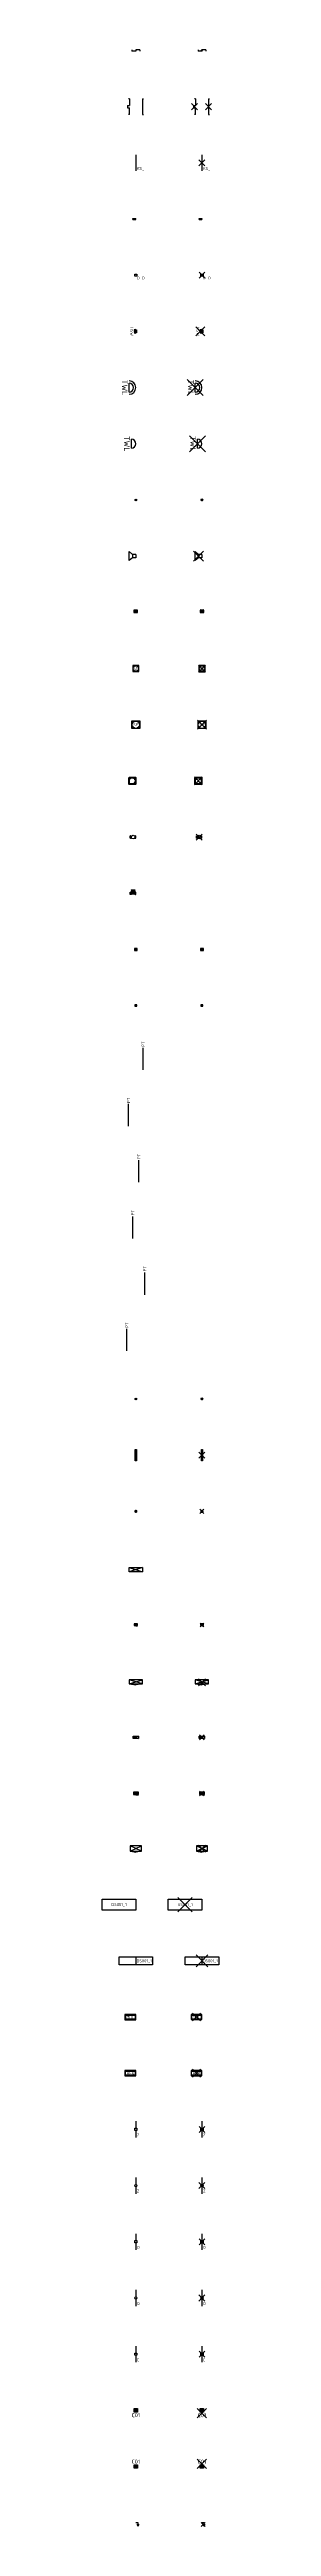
# Model space of a CAD drawing. Header units: metres. Extents: x -3 to 7, y 0 to 220.
import ezdxf
from ezdxf.enums import TextEntityAlignment as Align

# ---------------------------------------------------------------- set-up
doc = ezdxf.new("R2010")
doc.units = ezdxf.units.M
doc.styles.add('NLCS-ISO', font='NLCS-ISO.ttf')

# ---------------------------------------------------------------- blocks, each defined once
blk = doc.blocks.new('SIS-AARDE-SO')
for p, q in [((0.2, 0), (0, 0)), ((0.3, -0.2), (0.1, -0.2)), ((0.27, -0.24), (0.12, -0.24)), ((0.25, -0.28), (0.15, -0.28)), ((0.22, -0.31), (0.17, -0.31)), ((0.2, -0.2), (0.2, 0))]:
    blk.add_line(p, q)
blk = doc.blocks.new('SIS-CEMBRE_BOVEN-SO')
at = {"flags": 128}
blk.add_lwpolyline([(-0.15, 0.15), (0.15, 0.15), (0.15, -0.15), (-0.15, -0.15)], close=True, dxfattribs=at)
at = {"extrusion": (0, 0, -1)}
blk.add_solid([(0.15, 0.15), (-0.15, 0.15), (0.15, -0.15), (-0.15, -0.15)], dxfattribs=at)
at = {"insert": (0, 0.25), "char_height": 0.36, "attachment_point": 8, "line_spacing_factor": 0.85, "style": 'NLCS-ISO'}
blk.add_mtext('C01', dxfattribs=at)
blk = doc.blocks.new('SIS-CEMBRE_ONDER-SO')
at = {"flags": 128}
blk.add_lwpolyline([(-0.15, 0.15), (0.15, 0.15), (0.15, -0.15), (-0.15, -0.15)], close=True, dxfattribs=at)
at = {"extrusion": (0, 0, -1)}
blk.add_solid([(0.15, 0.15), (-0.15, 0.15), (0.15, -0.15), (-0.15, -0.15)], dxfattribs=at)
at = {"insert": (0, -0.25), "char_height": 0.36, "attachment_point": 2, "line_spacing_factor": 0.85, "style": 'NLCS-ISO'}
blk.add_mtext('C01', dxfattribs=at)
blk = doc.blocks.new('SIS-COMPONENT_CONDENSATOR_HSK')
for p, q in [((0, 0.72), (0, 0.1)), ((0, -0.1), (0, -0.72))]:
    blk.add_line(p, q)
at = {"flags": 128}
blk.add_lwpolyline([(-0.1, 0.1), (0.1, 0.1), (0.1, -0.1), (-0.1, -0.1)], close=True, dxfattribs=at)
at = {"style": 'NLCS-ISO'}
blk.add_text('C', height=0.26, dxfattribs=at).set_placement((0.09, -0.63))
blk = doc.blocks.new('SIS-COMPONENT_ONTVANGER')
for p, q in [((0, 0.71), (0, 0.1)), ((0, -0.1), (0, -0.72))]:
    blk.add_line(p, q)
blk.add_circle((0, 0), 0.1)
at = {"style": 'NLCS-ISO'}
blk.add_text('O', height=0.26, dxfattribs=at).set_placement((0.09, -0.63))
blk = doc.blocks.new('SIS-COMPONENT_ONTVANGER_HSK')
for p, q in [((0, 0.72), (0, 0.1)), ((0, -0.1), (0, -0.72))]:
    blk.add_line(p, q)
at = {"flags": 128}
blk.add_lwpolyline([(-0.1, 0.1), (0.1, 0.1), (0.1, -0.1), (-0.1, -0.1)], close=True, dxfattribs=at)
at = {"style": 'NLCS-ISO'}
blk.add_text('O', height=0.26, dxfattribs=at).set_placement((0.09, -0.63))
blk = doc.blocks.new('SIS-COMPONENT_ZENDER')
for p, q in [((0, 0.71), (0, 0.1)), ((0, -0.1), (0, -0.72))]:
    blk.add_line(p, q)
blk.add_circle((0, 0), 0.1)
at = {"style": 'NLCS-ISO'}
blk.add_text('Z', height=0.26, dxfattribs=at).set_placement((0.09, -0.63))
blk = doc.blocks.new('SIS-COMPONENT_ZENDER_HSK')
for p, q in [((0, 0.72), (0, 0.1)), ((0, -0.1), (0, -0.72))]:
    blk.add_line(p, q)
at = {"flags": 128}
blk.add_lwpolyline([(-0.1, 0.1), (0.1, 0.1), (0.1, -0.1), (-0.1, -0.1)], close=True, dxfattribs=at)
at = {"style": 'NLCS-ISO'}
blk.add_text('Z', height=0.26, dxfattribs=at).set_placement((0.09, -0.63))
blk = doc.blocks.new('SIS-DETECTIELUS_HFK')
for p, q in [((0, 0.235), (-0.97, 0.235)), ((-0.97, 0.235), (-0.97, -0.235)), ((-0.915, 0.18), (-0.055, 0.18)), ((-0.915, -0.18), (-0.915, 0.18)), ((-0.055, 0.18), (-0.055, -0.18)), ((0, -0.235), (0, 0.235)), ((-0.97, -0.235), (0, -0.235)), ((-0.055, -0.18), (-0.915, -0.18))]:
    blk.add_line(p, q)
at = {"style": 'NLCS-ISO'}
blk.add_text('HFK', height=0.26, dxfattribs=at).set_placement((-0.485, 0), align=Align.MIDDLE_CENTER)
blk = doc.blocks.new('SIS-DETECTIELUS_MDL')
for p, q in [((0, 0.235), (-0.97, 0.235)), ((-0.97, 0.235), (-0.97, -0.235)), ((-0.915, 0.18), (-0.055, 0.18)), ((-0.915, -0.18), (-0.915, 0.18)), ((-0.055, 0.18), (-0.055, -0.18)), ((0, -0.235), (0, 0.235)), ((-0.97, -0.235), (0, -0.235)), ((-0.055, -0.18), (-0.915, -0.18))]:
    blk.add_line(p, q)
at = {"style": 'NLCS-ISO'}
blk.add_text('MDL', height=0.26, dxfattribs=at).set_placement((-0.485, 0), align=Align.MIDDLE_CENTER)
blk = doc.blocks.new('SIS-DETECTIELUS_VECOM')
for p, q in [((-1.5, 0.35), (1.5, 0.35)), ((-1.5, -0.35), (-1.5, 0.35)), ((0, 0.35), (0, -0.35)), ((1.5, 0.35), (1.5, -0.35)), ((1.5, -0.35), (-1.5, -0.35))]:
    blk.add_line(p, q)
at = {"style": 'NLCS-ISO'}
blk.add_text('DS001_1', height=0.26, dxfattribs=at).set_placement((0.75, 0), align=Align.MIDDLE_CENTER)
blk = doc.blocks.new('SIS-DETECTIELUS_VECOM_GESLEPEN')
for p, q in [((-3, 0.5), (0, 0.5)), ((-3, -0.5), (-3, 0.5)), ((0, 0.5), (0, -0.5)), ((0, -0.5), (-3, -0.5))]:
    blk.add_line(p, q)
at = {"insert": (-1.5, 0), "char_height": 0.26, "attachment_point": 5, "line_spacing_factor": 0.85, "style": 'NLCS-ISO'}
blk.add_mtext('DS001_1', dxfattribs=at)
blk = doc.blocks.new('SIS-INSTALLATIEKAST')
for p, q in [((0.5, 0.23), (-0.5, 0.23)), ((-0.5, 0.23), (-0.5, -0.23)), ((0.5, -0.23), (-0.5, 0.23)), ((-0.5, -0.23), (0.5, 0.23)), ((0.5, -0.23), (0.5, 0.23)), ((-0.5, -0.23), (0.5, -0.23)), ((-0.46, -0.23), (-0.01, -0.32)), ((0.46, -0.23), (0.02, -0.32))]:
    blk.add_line(p, q)
blk = doc.blocks.new('SIS-INSTALLATIEKAST_KABEL')
for p, q in [((-0.22, -0.2), (0.23, 0)), ((0.23, 0), (-0.22, 0)), ((0.23, -0.2), (0.23, 0)), ((-0.22, 0), (-0.22, -0.2)), ((0.23, -0.2), (-0.22, 0)), ((-0.22, -0.2), (0.23, -0.2)), ((-0.2, -0.2), (0.2, -0.25))]:
    blk.add_line(p, q)
blk = doc.blocks.new('SIS-INSTALLATIEKAST_KABEL_VOETSTUK')
for p, q in [((-0.24, 0), (0.24, -0.21)), ((0.24, 0), (-0.24, -0.21)), ((-0.24, -0.21), (-0.24, 0)), ((-0.24, 0), (0.24, 0)), ((0.24, -0.21), (-0.24, -0.21)), ((0.24, 0), (0.24, -0.21))]:
    blk.add_line(p, q)
blk = doc.blocks.new('SIS-INSTALLATIEKAST_WISSEL')
for p, q in [((0.6, 0), (-0.6, 0)), ((-0.6, 0), (-0.6, -0.34)), ((0.6, -0.34), (-0.6, 0)), ((-0.6, -0.34), (0.6, 0)), ((0.6, -0.34), (0.6, 0)), ((-0.6, -0.34), (0.6, -0.34)), ((-0.56, -0.34), (-0.01, -0.45)), ((0.56, -0.34), (0.02, -0.45)), ((0.56, -0.34), (0.34, -0.39))]:
    blk.add_line(p, q)
blk = doc.blocks.new('SIS-INSTALLATIEKAST_WISSELVERWARMING')
for p, q in [((-0.14, 0), (-0.14, -0.17)), ((0.14, -0.17), (-0.14, 0)), ((0.14, 0), (-0.14, 0)), ((-0.14, -0.17), (0.14, 0)), ((0.14, -0.17), (0.14, 0)), ((-0.14, -0.17), (0.14, -0.17)), ((-0.11, -0.17), (0.11, -0.22))]:
    blk.add_line(p, q)
blk = doc.blocks.new('SIS-INSTALLATIEKAST_WISSEL_VOETSTUK')
for p, q in [((-0.6, 0), (0.6, -0.39)), ((0.6, 0), (-0.6, -0.39))]:
    blk.add_line(p, q)
at = {"flags": 128}
blk.add_lwpolyline([(-0.6, 0), (0.6, 0), (0.6, -0.39), (-0.6, -0.39)], close=True, dxfattribs=at)
blk = doc.blocks.new('SIS-MARKERING_STIP')
h = blk.add_hatch(color=256)
edge = h.paths.add_edge_path(flags=0)
edge.add_arc((0, 0), 0.15, 0, 360)
blk = doc.blocks.new('SIS-MARKERING_STOPSTREEP')
h = blk.add_hatch(color=256)
h.dxf.hatch_style = 1
h.paths.add_polyline_path([(-0.05, -0.5), (-0.05, 0.5), (0.05, 0.5), (0.05, -0.5)])
at = {"flags": 128}
blk.add_lwpolyline([(-0.05, -0.5), (-0.05, 0.5), (0.05, 0.5), (0.05, -0.5)], close=True, dxfattribs=at)
blk = doc.blocks.new('SIS-MAST')
for radius in [0.075, 0.05]:
    blk.add_circle((0, 0), radius)
blk = doc.blocks.new('SIS-PUNTTONG_R100_LINKS')
blk.add_line((-0.8, -0.72), (-0.8, 1.25))
at = {"style": 'NLCS-ISO'}
blk.add_text('PT', height=0.26, rotation=90, dxfattribs=at).set_placement((-0.8, 1.35), align=Align.MIDDLE_LEFT)
blk = doc.blocks.new('SIS-PUNTTONG_R100_RECHTS')
blk.add_line((0.8, -0.72), (0.8, 1.25))
at = {"style": 'NLCS-ISO'}
blk.add_text('PT', height=0.26, rotation=90, dxfattribs=at).set_placement((0.8, 1.35), align=Align.MIDDLE_LEFT)
blk = doc.blocks.new('SIS-PUNTTONG_R25_LINKS')
blk.add_line((-0.27, -0.72), (-0.27, 1.25))
at = {"style": 'NLCS-ISO'}
blk.add_text('PT', height=0.26, rotation=90, dxfattribs=at).set_placement((-0.27, 1.35), align=Align.MIDDLE_LEFT)
blk = doc.blocks.new('SIS-PUNTTONG_R25_RECHTS')
blk.add_line((0.27, -0.72), (0.27, 1.25))
at = {"style": 'NLCS-ISO'}
blk.add_text('PT', height=0.26, rotation=90, dxfattribs=at).set_placement((0.27, 1.35), align=Align.MIDDLE_LEFT)
blk = doc.blocks.new('SIS-PUNTTONG_R50_LINKS')
blk.add_line((-0.65, -0.72), (-0.65, 1.25))
at = {"style": 'NLCS-ISO'}
blk.add_text('PT', height=0.26, rotation=90, dxfattribs=at).set_placement((-0.65, 1.35), align=Align.MIDDLE_LEFT)
blk = doc.blocks.new('SIS-PUNTTONG_R50_RECHTS')
blk.add_line((0.65, -0.72), (0.65, 1.25))
at = {"style": 'NLCS-ISO'}
blk.add_text('PT', height=0.26, rotation=90, dxfattribs=at).set_placement((0.65, 1.35), align=Align.MIDDLE_LEFT)
blk = doc.blocks.new('SIS-PUT_ONTSTOPPING_110MM')
for points in [[(-0.05, 0.03, 0.148069), (-0.06, 0, 0.148069), (-0.05, -0.03), (0, 0)], [(0, 0), (0.05, -0.03, 0.148069), (0.06, 0, 0.148069), (0.05, 0.03)]]:
    blk.add_hatch(color=256).paths.add_polyline_path(points)
for p, q in [((0.05, 0.03), (-0.05, -0.03)), ((-0.05, 0.03), (0.05, -0.03))]:
    blk.add_line(p, q)
at = {"flags": 128}
blk.add_lwpolyline([(-0.09, -0.06), (0.09, -0.06), (0.09, 0.06), (-0.09, 0.06)], close=True, dxfattribs=at)
blk.add_circle((0, 0), 0.0577)
blk = doc.blocks.new('SIS-PUT_ONTSTOPPING_160MM')
for points in [[(-0.07, 0.05, 0.148069), (-0.08, 0, 0.148069), (-0.07, -0.05), (0, 0)], [(0, 0), (0.07, -0.05, 0.148069), (0.08, 0, 0.148069), (0.07, 0.05)]]:
    blk.add_hatch(color=256).paths.add_polyline_path(points)
for p, q in [((0.07, 0.05), (-0.07, -0.05)), ((-0.07, 0.05), (0.07, -0.05))]:
    blk.add_line(p, q)
at = {"flags": 128}
blk.add_lwpolyline([(-0.13, -0.08), (0.13, -0.08), (0.13, 0.08), (-0.13, 0.08)], close=True, dxfattribs=at)
blk.add_circle((0, 0), 0.084)
blk = doc.blocks.new('SIS-PUT_PK315-D')
for p, q in [((-0.5, -0.11), (-0.5, 0.11)), ((-0.48, 0.11), (-0.5, 0.11)), ((-0.48, -0.11), (-0.48, 0.11)), ((-0.48, 0.11), (-0.46, 0.09)), ((-0.46, -0.09), (-0.46, 0.09)), ((-0.46, 0.09), (-0.41, 0.09)), ((-0.41, 0.3), (-0.08, 0.3)), ((-0.41, 0.3), (-0.41, 0.28)), ((-0.41, 0.28), (-0.08, 0.28)), ((-0.41, 0.09), (-0.41, -0.09)), ((-0.41, 0.09), (-0.4, 0.08)), ((-0.37, 0.08), (-0.4, 0.08)), ((-0.4, 0.08), (-0.4, -0.08)), ((-0.39, 0.28), (-0.39, 0.17)), ((-0.39, 0.17), (-0.11, 0.17)), ((-0.37, 0.08), (-0.37, 0.17)), ((-0.37, 0.08), (-0.36, 0.05)), ((-0.36, 0.1), (-0.14, 0.1)), ((-0.36, 0.1), (-0.14, 0.1)), ((-0.36, 0.05), (-0.13, 0.05)), ((-0.12, 0.08), (-0.13, 0.05)), ((-0.12, 0.08), (-0.12, 0.17)), ((-0.09, 0.08), (-0.12, 0.08)), ((-0.11, 0.28), (-0.11, 0.17)), ((-0.08, 0.09), (-0.09, 0.08)), ((-0.09, 0.08), (-0.09, -0.08)), ((-0.08, 0.3), (-0.08, 0.28)), ((-0.08, 0.09), (-0.08, -0.09)), ((-0.08, 0.09), (-0.04, 0.09)), ((-0.02, 0.11), (-0.04, 0.09)), ((-0.04, -0.09), (-0.04, 0.09)), ((-0.02, -0.11), (-0.02, 0.11)), ((0, 0.11), (-0.02, 0.11)), ((0, -0.11), (0, 0.11)), ((-0.48, -0.11), (-0.5, -0.11)), ((-0.48, -0.11), (-0.46, -0.09)), ((-0.46, -0.09), (-0.41, -0.09)), ((-0.41, -0.09), (-0.4, -0.08)), ((-0.09, -0.08), (-0.4, -0.08)), ((-0.08, -0.09), (-0.09, -0.08)), ((-0.08, -0.08), (-0.08, -0.09)), ((-0.08, -0.09), (-0.04, -0.09)), ((-0.02, -0.11), (-0.04, -0.09)), ((-0.02, -0.11), (0, -0.11))]:
    blk.add_line(p, q)
at = {"flags": 128}
for points in [[(-0.36, 0.1), (-0.36, 0.09), (-0.36, 0.07), (-0.36, 0.05)], [(-0.14, 0.1), (-0.13, 0.09), (-0.13, 0.07), (-0.13, 0.05)]]:
    blk.add_lwpolyline(points, dxfattribs=at)
at = {"extrusion": (0, 0, -1)}
blk.add_arc((0.25, 0.01), 0.146, 41.1121, 138.8879, dxfattribs=at)
blk = doc.blocks.new('SIS-PUT_PK315')
for p, q in [((-0.5, -0.11), (-0.5, 0.11)), ((-0.48, 0.11), (-0.5, 0.11)), ((-0.48, -0.11), (-0.48, 0.11)), ((-0.48, 0.11), (-0.46, 0.09)), ((-0.46, -0.09), (-0.46, 0.09)), ((-0.46, 0.09), (-0.41, 0.09)), ((-0.41, 0.09), (-0.41, -0.08)), ((-0.41, 0.09), (-0.4, 0.08)), ((-0.39, 0.08), (-0.4, 0.08)), ((-0.4, 0.08), (-0.4, 0.06)), ((-0.09, 0.08), (-0.1, 0.08)), ((-0.08, 0.09), (-0.09, 0.08)), ((-0.09, 0.08), (-0.09, 0.06)), ((-0.08, 0.09), (-0.08, -0.09)), ((-0.08, 0.09), (-0.04, 0.09)), ((-0.02, 0.11), (-0.04, 0.09)), ((-0.04, -0.09), (-0.04, 0.09)), ((-0.02, -0.11), (-0.02, 0.11)), ((0, 0.11), (-0.02, 0.11)), ((0, -0.11), (0, 0.11)), ((-0.48, -0.11), (-0.5, -0.11)), ((-0.48, -0.11), (-0.46, -0.09)), ((-0.46, -0.09), (-0.41, -0.09)), ((-0.41, -0.08), (-0.41, -0.09)), ((-0.41, -0.09), (-0.4, -0.08)), ((-0.4, -0.06), (-0.4, -0.08)), ((-0.39, -0.08), (-0.4, -0.08)), ((-0.09, -0.08), (-0.1, -0.08)), ((-0.09, -0.06), (-0.09, -0.08)), ((-0.08, -0.09), (-0.09, -0.08)), ((-0.08, -0.08), (-0.08, -0.09)), ((-0.08, -0.09), (-0.04, -0.09)), ((-0.02, -0.11), (-0.04, -0.09)), ((-0.02, -0.11), (0, -0.11))]:
    blk.add_line(p, q)
blk.add_circle((-0.25, 0), 0.165)
blk = doc.blocks.new('SIS-PUT_PK315_AFDICHTING')
for p, q in [((-0.64, 0.28), (-0.61, 0.32)), ((-0.64, -0.29), (-0.64, 0.28)), ((-0.61, 0.32), (-0.04, 0.32)), ((-0.58, 0.26), (-0.59, 0.27)), ((-0.05, 0.26), (-0.05, 0.27)), ((-0.04, 0.32), (0, 0.29)), ((0, 0.29), (0, -0.28)), ((-0.6, -0.32), (-0.64, -0.29)), ((-0.03, -0.32), (-0.6, -0.32)), ((-0.58, -0.27), (-0.59, -0.27)), ((-0.05, -0.27), (-0.05, -0.27)), ((0, -0.28), (-0.03, -0.32))]:
    blk.add_line(p, q)
at = {"flags": 128}
for points in [[(-0.05, 0.27), (-0.05, -0.27), (-0.59, -0.27), (-0.59, 0.27)], [(-0.56, 0.26), (-0.56, 0.24), (-0.58, 0.24), (-0.58, 0.26)], [(-0.05, 0.26), (-0.05, -0.27), (-0.58, -0.27), (-0.58, 0.26)], [(-0.56, 0.23), (-0.56, 0.2), (-0.58, 0.2), (-0.58, 0.23)], [(-0.56, 0.2), (-0.56, 0.17), (-0.58, 0.17), (-0.58, 0.2)], [(-0.56, 0.16), (-0.56, 0.14), (-0.58, 0.14), (-0.58, 0.16)], [(-0.56, 0.13), (-0.56, 0.1), (-0.58, 0.1), (-0.58, 0.13)], [(-0.52, 0.26), (-0.52, 0.24), (-0.55, 0.24), (-0.55, 0.26)], [(-0.52, 0.23), (-0.52, 0.2), (-0.55, 0.2), (-0.55, 0.23)], [(-0.52, 0.2), (-0.52, 0.17), (-0.55, 0.17), (-0.55, 0.2)], [(-0.52, 0.16), (-0.52, 0.14), (-0.55, 0.14), (-0.55, 0.16)], [(-0.49, 0.26), (-0.49, 0.24), (-0.52, 0.24), (-0.52, 0.26)], [(-0.49, 0.23), (-0.49, 0.2), (-0.52, 0.2), (-0.52, 0.23)], [(-0.46, 0.26), (-0.46, 0.24), (-0.48, 0.24), (-0.48, 0.26)], [(-0.46, 0.23), (-0.46, 0.2), (-0.48, 0.2), (-0.48, 0.23)], [(-0.16, 0.26), (-0.16, 0.24), (-0.18, 0.24), (-0.18, 0.26)], [(-0.12, 0.26), (-0.12, 0.24), (-0.15, 0.24), (-0.15, 0.26)], [(-0.12, 0.23), (-0.12, 0.2), (-0.15, 0.2), (-0.15, 0.23)], [(-0.09, 0.26), (-0.09, 0.24), (-0.11, 0.24), (-0.11, 0.26)], [(-0.09, 0.23), (-0.09, 0.2), (-0.11, 0.2), (-0.11, 0.23)], [(-0.09, 0.2), (-0.09, 0.17), (-0.11, 0.17), (-0.11, 0.2)], [(-0.06, 0.26), (-0.06, 0.24), (-0.08, 0.24), (-0.08, 0.26)], [(-0.06, 0.23), (-0.06, 0.2), (-0.08, 0.2), (-0.08, 0.23)], [(-0.06, 0.2), (-0.06, 0.17), (-0.08, 0.17), (-0.08, 0.2)], [(-0.06, 0.16), (-0.06, 0.14), (-0.08, 0.14), (-0.08, 0.16)], [(-0.06, 0.13), (-0.06, 0.1), (-0.08, 0.1), (-0.08, 0.13)], [(-0.16, -0.24), (-0.16, -0.26), (-0.18, -0.26), (-0.18, -0.24)], [(-0.12, -0.21), (-0.12, -0.23), (-0.15, -0.23), (-0.15, -0.21)], [(-0.12, -0.24), (-0.12, -0.26), (-0.15, -0.26), (-0.15, -0.24)], [(-0.09, -0.17), (-0.09, -0.2), (-0.11, -0.2), (-0.11, -0.17)], [(-0.09, -0.21), (-0.09, -0.23), (-0.11, -0.23), (-0.11, -0.21)], [(-0.09, -0.24), (-0.09, -0.26), (-0.11, -0.26), (-0.11, -0.24)], [(-0.06, -0.1), (-0.06, -0.13), (-0.08, -0.13), (-0.08, -0.1)], [(-0.06, -0.14), (-0.06, -0.16), (-0.08, -0.16), (-0.08, -0.14)], [(-0.06, -0.17), (-0.06, -0.2), (-0.08, -0.2), (-0.08, -0.17)], [(-0.06, -0.21), (-0.06, -0.23), (-0.08, -0.23), (-0.08, -0.21)], [(-0.06, -0.24), (-0.06, -0.26), (-0.08, -0.26), (-0.08, -0.24)]]:
    blk.add_lwpolyline(points, close=True, dxfattribs=at)
for points in [[(-0.43, 0.24), (-0.45, 0.24), (-0.45, 0.26), (-0.42, 0.26), (-0.42, 0.26)], [(-0.18, 0.21), (-0.18, 0.23), (-0.16, 0.23), (-0.16, 0.2), (-0.18, 0.2)], [(-0.16, 0.2), (-0.16, 0.2), (-0.16, 0.19)], [(-0.15, 0.18), (-0.15, 0.2), (-0.12, 0.2), (-0.12, 0.17), (-0.14, 0.17)], [(-0.13, 0.16), (-0.12, 0.16), (-0.12, 0.16)], [(-0.11, 0.14), (-0.11, 0.16), (-0.09, 0.16), (-0.09, 0.14), (-0.11, 0.14)], [(-0.1, 0.13), (-0.09, 0.13), (-0.09, 0.1), (-0.09, 0.1)], [(-0.08, 0.08), (-0.08, 0.1), (-0.06, 0.1), (-0.06, 0.07), (-0.08, 0.07)], [(-0.08, 0.06), (-0.06, 0.06), (-0.06, 0.04), (-0.07, 0.04)], [(-0.07, 0.03), (-0.06, 0.03), (-0.06, 0), (-0.07, 0)], [(-0.17, -0.21), (-0.16, -0.21), (-0.16, -0.23), (-0.18, -0.23), (-0.18, -0.21)], [(-0.13, -0.17), (-0.12, -0.17), (-0.12, -0.2), (-0.15, -0.2), (-0.15, -0.19)], [(-0.12, -0.16), (-0.12, -0.16), (-0.13, -0.16)], [(-0.11, -0.14), (-0.09, -0.14), (-0.09, -0.16), (-0.11, -0.16), (-0.11, -0.15)], [(-0.09, -0.1), (-0.09, -0.13), (-0.1, -0.13)], [(-0.08, -0.07), (-0.06, -0.07), (-0.06, -0.1), (-0.08, -0.1), (-0.08, -0.08)], [(-0.07, 0), (-0.06, 0), (-0.06, -0.03), (-0.07, -0.03)], [(-0.07, -0.04), (-0.06, -0.04), (-0.06, -0.06), (-0.07, -0.06)]]:
    blk.add_lwpolyline(points, dxfattribs=at)
blk = doc.blocks.new('SIS-PUT_SCHOUW_EK288_700X700')
at = {"flags": 128}
blk.add_lwpolyline([(-0.35, 0.35), (0.35, 0.35), (0.35, -0.35), (-0.35, -0.35)], close=True, dxfattribs=at)
blk.add_circle((0, 0), 0.325)
at = {"style": 'NLCS-ISO'}
blk.add_text('SP', height=0.26, dxfattribs=at).set_placement((0, 0), align=Align.MIDDLE_CENTER)
blk = doc.blocks.new('SIS-PUT_SCHOUW_EK358_550X550')
at = {"flags": 128}
blk.add_lwpolyline([(-0.275, -0.275), (0.275, -0.275), (0.275, 0.275), (-0.275, 0.275)], close=True, dxfattribs=at)
blk.add_circle((0, 0), 0.25)
at = {"style": 'NLCS-ISO'}
blk.add_text('SP', height=0.26, dxfattribs=at).set_placement((0, 0), align=Align.MIDDLE_CENTER)
blk = doc.blocks.new('SIS-RAILAANSLUITBAK')
for p, q in [((-0.17, 0.19), (0.16, 0)), ((0.16, 0.19), (-0.17, 0))]:
    blk.add_line(p, q)
at = {"flags": 128}
blk.add_lwpolyline([(-0.17, 0), (0.16, 0), (0.16, 0.19), (-0.17, 0.19)], close=True, dxfattribs=at)
blk = doc.blocks.new('SIS-SEIN_TWI_AKOESTISCHSIGNAALGEVER-SO')
for p, q in [((-0.6, -0.4), (-0.6, 0.4)), ((-0.3, 0.15), (-0.6, 0.4)), ((0, 0.15), (-0.3, 0.15)), ((-0.3, 0.15), (-0.3, -0.15)), ((0, 0.15), (0, -0.15)), ((-0.3, -0.15), (-0.6, -0.4)), ((0, -0.15), (-0.3, -0.15))]:
    blk.add_line(p, q)
blk = doc.blocks.new('SIS-SEIN_TWI_MAST')
for radius in [0.075, 0.05]:
    blk.add_circle((0, 0), radius)
blk = doc.blocks.new('SIS-SEIN_TWI_VOETGANGER-SO')
blk.add_line((-0.4, -0.4), (-0.4, 0.4))
blk.add_arc((-0.4, 0), 0.4, 270, 90)
at = {"style": 'NLCS-ISO'}
blk.add_text('TWL', height=0.5, rotation=270, dxfattribs=at).set_placement((-0.55, 0), align=Align.TOP_CENTER)
blk = doc.blocks.new('SIS-SEIN_TWI_WEGVERKEER-SO')
blk.add_line((-0.6, -0.4), (-0.6, 0.4))
for radius in [0.6, 0.4]:
    blk.add_arc((-0.6, 0), radius, 270, 90)
at = {"style": 'NLCS-ISO'}
blk.add_text('TWL', height=0.5, rotation=270, dxfattribs=at).set_placement((-0.75, 0), align=Align.TOP_CENTER)
blk = doc.blocks.new('SIS-SEIN_WISSELSTANDSAANWIJZER')
for p, q in [((-0.1, -0.2), (-0.1, 0.2)), ((-0.1, 0.2), (0.1, 0.1)), ((0.1, -0.1), (0.1, 0.1)), ((0.1, -0.1), (-0.1, -0.2))]:
    blk.add_line(p, q)
blk.add_circle((0, 0), 0.05)
at = {"style": 'NLCS-ISO'}
blk.add_text('HSW', height=0.26, rotation=270, dxfattribs=at).set_placement((-0.225, 0), align=Align.TOP_CENTER)
blk = doc.blocks.new('SIS-SPOORSTROOMLOOPKAST')
at = {"flags": 128}
blk.add_lwpolyline([(-0.1, 0.1), (0.1, 0.1), (0.1, -0.1), (-0.1, -0.1)], close=True, dxfattribs=at)
at = {"style": 'NLCS-ISO'}
blk.add_text('O-O', height=0.26, dxfattribs=at).set_placement((0.09, -0.38))
blk = doc.blocks.new('SIS-VERBINDER_EINDVERBINDER')
h = blk.add_hatch(color=256)
edge = h.paths.add_edge_path(flags=0)
edge.add_arc((0.01, 0.04), 0.003, 0, 360)
h = blk.add_hatch(color=256)
edge = h.paths.add_edge_path(flags=0)
edge.add_arc((0.01, -0.04), 0.003, 0, 360)
for p, q in [((-0.26, -0.04), (-0.26, 0.04)), ((-0.26, 0.04), (-0.01, 0.04)), ((0.01, -0.04), (-0.01, 0.04)), ((-0.01, -0.04), (0.01, 0.04)), ((-0.26, -0.04), (-0.01, -0.04))]:
    blk.add_line(p, q)
blk = doc.blocks.new('SIS-VERBINDER_KORTSLUITER')
blk.add_line((0, 0.72), (0, -0.72))
at = {"style": 'NLCS-ISO'}
blk.add_text('KS_', height=0.26, dxfattribs=at).set_placement((0.09, -0.63))
blk = doc.blocks.new('SIS-VERBINDER_KORTSLUITER_HW61')
for p, q in [((-0.75, 0.1), (-0.75, -0.1)), ((-0.75, 0.1), (-0.57, 0.1)), ((-0.57, 0.7), (-0.67, 0.7)), ((-0.57, 0.7), (-0.57, 0.1)), ((0.58, 0.7), (0.58, -0.7)), ((0.58, 0.7), (0.67, 0.7)), ((-0.75, -0.1), (-0.57, -0.1)), ((-0.57, -0.7), (-0.67, -0.7)), ((-0.57, -0.7), (-0.57, -0.1)), ((0.58, -0.7), (0.67, -0.7))]:
    blk.add_line(p, q)
blk = doc.blocks.new('SIS-VERBINDER_S VERBINDER')
h = blk.add_hatch(color=256)
edge = h.paths.add_edge_path(flags=0)
edge.add_arc((-0.34, 0.07), 0.01, 0, 360)
h = blk.add_hatch(color=256)
edge = h.paths.add_edge_path(flags=0)
edge.add_arc((-0.34, -0.07), 0.01, 0, 360)
for p, q in [((-0.35, 0.07), (-0.35, -0.05)), ((0, 0.05), (0, -0.05)), ((0.35, 0.05), (0, 0.05)), ((0.35, 0.05), (0.35, -0.07)), ((0, -0.05), (-0.35, -0.05))]:
    blk.add_line(p, q)
blk = doc.blocks.new('V-SIS-AARDE-SO')
for p, q in [((-0.08, -0.33), (0.28, 0.02)), ((0.28, -0.33), (-0.08, 0.02)), ((0.2, 0), (0, 0)), ((0.3, -0.2), (0.1, -0.2)), ((0.27, -0.24), (0.12, -0.24)), ((0.25, -0.28), (0.15, -0.28)), ((0.22, -0.31), (0.17, -0.31)), ((0.2, -0.2), (0.2, 0))]:
    blk.add_line(p, q)
blk = doc.blocks.new('V-SIS-CEMBRE_BOVEN-SO')
for p, q in [((-0.42, -0.17), (0.42, 0.67)), ((0.42, -0.17), (-0.42, 0.67))]:
    blk.add_line(p, q)
at = {"flags": 128}
blk.add_lwpolyline([(-0.15, 0.15), (0.15, 0.15), (0.15, -0.15), (-0.15, -0.15)], close=True, dxfattribs=at)
at = {"extrusion": (0, 0, -1)}
blk.add_solid([(0.15, 0.15), (-0.15, 0.15), (0.15, -0.15), (-0.15, -0.15)], dxfattribs=at)
at = {"insert": (0, 0.25), "char_height": 0.36, "attachment_point": 8, "line_spacing_factor": 0.85, "style": 'NLCS-ISO'}
blk.add_mtext('C01', dxfattribs=at)
blk = doc.blocks.new('V-SIS-CEMBRE_ONDER-SO')
for p, q in [((0.42, -0.67), (-0.42, 0.17)), ((-0.42, -0.67), (0.42, 0.17))]:
    blk.add_line(p, q)
at = {"flags": 128}
blk.add_lwpolyline([(-0.15, 0.15), (0.15, 0.15), (0.15, -0.15), (-0.15, -0.15)], close=True, dxfattribs=at)
at = {"extrusion": (0, 0, -1)}
blk.add_solid([(0.15, 0.15), (-0.15, 0.15), (0.15, -0.15), (-0.15, -0.15)], dxfattribs=at)
at = {"insert": (0, -0.25), "char_height": 0.36, "attachment_point": 2, "line_spacing_factor": 0.85, "style": 'NLCS-ISO'}
blk.add_mtext('C01', dxfattribs=at)
blk = doc.blocks.new('V-SIS-COMPONENT_CONDENSATOR_HSK')
for p, q in [((-0.26, -0.27), (0.27, 0.27)), ((0.27, -0.27), (-0.26, 0.27)), ((0, 0.72), (0, 0.1)), ((0, -0.1), (0, -0.72))]:
    blk.add_line(p, q)
at = {"flags": 128}
blk.add_lwpolyline([(-0.1, 0.1), (0.1, 0.1), (0.1, -0.1), (-0.1, -0.1)], close=True, dxfattribs=at)
at = {"style": 'NLCS-ISO'}
blk.add_text('C', height=0.26, dxfattribs=at).set_placement((0.09, -0.63))
blk = doc.blocks.new('V-SIS-COMPONENT_ONTVANGER')
for p, q in [((-0.27, -0.27), (0.27, 0.27)), ((0.27, -0.27), (-0.27, 0.27)), ((0, 0.71), (0, 0.1)), ((0, -0.1), (0, -0.72))]:
    blk.add_line(p, q)
blk.add_circle((0, 0), 0.1)
at = {"style": 'NLCS-ISO'}
blk.add_text('O', height=0.26, dxfattribs=at).set_placement((0.09, -0.63))
blk = doc.blocks.new('V-SIS-COMPONENT_ONTVANGER_HSK')
for p, q in [((-0.26, -0.27), (0.27, 0.27)), ((0.27, -0.27), (-0.26, 0.27)), ((0, 0.72), (0, 0.1)), ((0, -0.1), (0, -0.72))]:
    blk.add_line(p, q)
at = {"flags": 128}
blk.add_lwpolyline([(-0.1, 0.1), (0.1, 0.1), (0.1, -0.1), (-0.1, -0.1)], close=True, dxfattribs=at)
at = {"style": 'NLCS-ISO'}
blk.add_text('O', height=0.26, dxfattribs=at).set_placement((0.09, -0.63))
blk = doc.blocks.new('V-SIS-COMPONENT_ZENDER')
for p, q in [((-0.27, -0.27), (0.27, 0.27)), ((0.27, -0.27), (-0.27, 0.27)), ((0, 0.71), (0, 0.1)), ((0, -0.1), (0, -0.72))]:
    blk.add_line(p, q)
blk.add_circle((0, 0), 0.1)
at = {"style": 'NLCS-ISO'}
blk.add_text('Z', height=0.26, dxfattribs=at).set_placement((0.09, -0.63))
blk = doc.blocks.new('V-SIS-COMPONENT_ZENDER_HSK')
for p, q in [((-0.26, -0.27), (0.27, 0.27)), ((0.27, -0.27), (-0.26, 0.27)), ((0, 0.72), (0, 0.1)), ((0, -0.1), (0, -0.72))]:
    blk.add_line(p, q)
at = {"flags": 128}
blk.add_lwpolyline([(-0.1, 0.1), (0.1, 0.1), (0.1, -0.1), (-0.1, -0.1)], close=True, dxfattribs=at)
at = {"style": 'NLCS-ISO'}
blk.add_text('Z', height=0.26, dxfattribs=at).set_placement((0.09, -0.63))
blk = doc.blocks.new('V-SIS-DETECTIELUS_HFK')
for p, q in [((0, 0.23), (-0.97, 0.23)), ((-0.97, 0.23), (-0.97, -0.23)), ((-0.92, 0.18), (-0.06, 0.18)), ((-0.92, -0.18), (-0.92, 0.18)), ((-0.13, -0.35), (-0.84, 0.35)), ((-0.84, -0.35), (-0.13, 0.35)), ((-0.06, 0.18), (-0.06, -0.18)), ((0, -0.23), (0, 0.23)), ((-0.97, -0.23), (0, -0.23)), ((-0.06, -0.18), (-0.92, -0.18))]:
    blk.add_line(p, q)
at = {"style": 'NLCS-ISO'}
blk.add_text('HFK', height=0.26, dxfattribs=at).set_placement((-0.48, 0), align=Align.MIDDLE_CENTER)
blk = doc.blocks.new('V-SIS-DETECTIELUS_MDL')
for p, q in [((0, 0.23), (-0.97, 0.23)), ((-0.97, 0.23), (-0.97, -0.23)), ((-0.92, 0.18), (-0.06, 0.18)), ((-0.92, -0.18), (-0.92, 0.18)), ((-0.13, -0.35), (-0.84, 0.35)), ((-0.84, -0.35), (-0.13, 0.35)), ((-0.06, 0.18), (-0.06, -0.18)), ((0, -0.23), (0, 0.23)), ((-0.97, -0.23), (0, -0.23)), ((-0.06, -0.18), (-0.92, -0.18))]:
    blk.add_line(p, q)
at = {"style": 'NLCS-ISO'}
blk.add_text('MDL', height=0.26, dxfattribs=at).set_placement((-0.48, 0), align=Align.MIDDLE_CENTER)
blk = doc.blocks.new('V-SIS-DETECTIELUS_VECOM')
for p, q in [((-1.5, 0.35), (1.5, 0.35)), ((-1.5, -0.35), (-1.5, 0.35)), ((0.53, -0.53), (-0.53, 0.53)), ((-0.53, -0.53), (0.53, 0.53)), ((0, 0.35), (0, -0.35)), ((1.5, 0.35), (1.5, -0.35)), ((1.5, -0.35), (-1.5, -0.35))]:
    blk.add_line(p, q)
at = {"style": 'NLCS-ISO'}
blk.add_text('DS001_1', height=0.26, dxfattribs=at).set_placement((0.75, 0), align=Align.MIDDLE_CENTER)
blk = doc.blocks.new('V-SIS-DETECTIELUS_VECOM_GESLEPEN')
for p, q in [((-3, 0.5), (0, 0.5)), ((-3, -0.5), (-3, 0.5)), ((-0.86, -0.64), (-2.14, 0.64)), ((-2.14, -0.64), (-0.86, 0.64)), ((0, 0.5), (0, -0.5)), ((0, -0.5), (-3, -0.5))]:
    blk.add_line(p, q)
at = {"style": 'NLCS-ISO'}
blk.add_text('DS001_1', height=0.26, dxfattribs=at).set_placement((-1.5, 0), align=Align.MIDDLE_CENTER)
blk = doc.blocks.new('V-SIS-INSTALLATIEKAST')
for p, q in [((0.5, 0.23), (-0.5, 0.23)), ((-0.5, 0.23), (-0.5, -0.23)), ((0.5, -0.23), (-0.5, 0.23)), ((-0.5, -0.23), (0.5, 0.23)), ((0.32, -0.34), (-0.32, 0.29)), ((-0.32, -0.34), (0.32, 0.29)), ((0.5, -0.23), (0.5, 0.23)), ((-0.5, -0.23), (0.5, -0.23)), ((-0.46, -0.23), (-0.01, -0.32)), ((0.46, -0.23), (0.02, -0.32))]:
    blk.add_line(p, q)
blk = doc.blocks.new('V-SIS-INSTALLATIEKAST_KABEL')
for p, q in [((-0.23, -0.2), (0.23, 0)), ((0.23, 0), (-0.23, 0)), ((0.21, -0.33), (-0.21, 0.09)), ((-0.21, -0.33), (0.21, 0.09)), ((0.23, -0.2), (0.23, 0)), ((-0.23, 0), (-0.23, -0.2)), ((0.23, -0.2), (-0.23, 0)), ((-0.23, -0.2), (0.23, -0.2)), ((-0.2, -0.2), (0.2, -0.25))]:
    blk.add_line(p, q)
blk = doc.blocks.new('V-SIS-INSTALLATIEKAST_KABEL_VOETSTUK')
for p, q in [((0.21, -0.32), (-0.21, 0.11)), ((-0.21, -0.32), (0.21, 0.11)), ((-0.24, 0), (0.24, -0.21)), ((0.24, 0), (-0.24, -0.21)), ((-0.24, -0.21), (-0.24, 0)), ((-0.24, 0), (0.24, 0)), ((0.24, -0.21), (-0.24, -0.21)), ((0.24, 0), (0.24, -0.21))]:
    blk.add_line(p, q)
blk = doc.blocks.new('V-SIS-INSTALLATIEKAST_WISSEL')
for p, q in [((0.6, 0), (-0.6, 0)), ((-0.6, 0), (-0.6, -0.34)), ((0.6, -0.34), (-0.6, 0)), ((-0.6, -0.34), (0.6, 0)), ((0.32, -0.54), (-0.32, 0.1)), ((-0.32, -0.54), (0.32, 0.1)), ((0.6, -0.34), (0.6, 0)), ((-0.6, -0.34), (0.6, -0.34)), ((-0.56, -0.34), (-0.01, -0.45)), ((0.56, -0.34), (0.02, -0.45)), ((0.56, -0.34), (0.34, -0.39))]:
    blk.add_line(p, q)
blk = doc.blocks.new('V-SIS-INSTALLATIEKAST_WISSELVERWARMING')
for p, q in [((0.16, -0.27), (-0.16, 0.05)), ((-0.16, -0.27), (0.16, 0.05)), ((-0.14, 0), (-0.14, -0.17)), ((0.14, -0.17), (-0.14, 0)), ((0.14, 0), (-0.14, 0)), ((-0.14, -0.17), (0.14, 0)), ((0.14, -0.17), (0.14, 0)), ((-0.14, -0.17), (0.14, -0.17)), ((-0.11, -0.17), (0.11, -0.22))]:
    blk.add_line(p, q)
blk = doc.blocks.new('V-SIS-MARKERING_STIP')
h = blk.add_hatch(color=256)
edge = h.paths.add_edge_path(flags=0)
edge.add_arc((0, 0), 0.15, 0, 360)
for p, q in [((0.18, -0.18), (-0.18, 0.18)), ((-0.18, -0.18), (0.18, 0.18))]:
    blk.add_line(p, q)
blk = doc.blocks.new('V-SIS-MARKERING_STOPSTREEP')
h = blk.add_hatch(color=256)
h.dxf.hatch_style = 1
h.paths.add_polyline_path([(-0.05, -0.5), (-0.05, 0.5), (0.05, 0.5), (0.05, -0.5)])
for p, q in [((-0.27, -0.27), (0.27, 0.27)), ((0.27, -0.27), (-0.27, 0.27))]:
    blk.add_line(p, q)
at = {"flags": 128}
blk.add_lwpolyline([(-0.05, -0.5), (-0.05, 0.5), (0.05, 0.5), (0.05, -0.5)], close=True, dxfattribs=at)
blk = doc.blocks.new('V-SIS-MAST')
for p, q in [((0.09, -0.09), (-0.09, 0.09)), ((-0.09, -0.09), (0.09, 0.09))]:
    blk.add_line(p, q)
for radius in [0.075, 0.05]:
    blk.add_circle((0, 0), radius)
blk = doc.blocks.new('V-SIS-PUT_ONTSTOPPING_110MM')
for points in [[(-0.05, 0.03, 0.148069), (-0.06, 0, 0.148069), (-0.05, -0.03), (0, 0)], [(0, 0), (0.05, -0.03, 0.148069), (0.06, 0, 0.148069), (0.05, 0.03)]]:
    blk.add_hatch(color=256).paths.add_polyline_path(points)
for p, q in [((-0.09, -0.09), (0.09, 0.09)), ((0.09, -0.09), (-0.09, 0.09)), ((0.05, 0.03), (-0.05, -0.03)), ((-0.05, 0.03), (0.05, -0.03))]:
    blk.add_line(p, q)
at = {"flags": 128}
blk.add_lwpolyline([(-0.09, -0.06), (0.09, -0.06), (0.09, 0.06), (-0.09, 0.06)], close=True, dxfattribs=at)
blk.add_circle((0, 0), 0.0577)
blk = doc.blocks.new('V-SIS-PUT_ONTSTOPPING_160MM')
for points in [[(-0.07, 0.05, 0.148069), (-0.08, 0, 0.148069), (-0.07, -0.05), (0, 0)], [(0, 0), (0.07, -0.05, 0.148069), (0.08, 0, 0.148069), (0.07, 0.05)]]:
    blk.add_hatch(color=256).paths.add_polyline_path(points)
for p, q in [((-0.13, -0.13), (0.13, 0.13)), ((0.13, -0.13), (-0.13, 0.13)), ((0.07, 0.05), (-0.07, -0.05)), ((-0.07, 0.05), (0.07, -0.05))]:
    blk.add_line(p, q)
at = {"flags": 128}
blk.add_lwpolyline([(-0.13, -0.08), (0.13, -0.08), (0.13, 0.08), (-0.13, 0.08)], close=True, dxfattribs=at)
blk.add_circle((0, 0), 0.084)
blk = doc.blocks.new('V-SIS-PUT_PK315')
for p, q in [((-0.51, -0.27), (0.02, 0.27)), ((0.02, -0.27), (-0.51, 0.27)), ((-0.5, -0.11), (-0.5, 0.11)), ((-0.48, 0.11), (-0.5, 0.11)), ((-0.48, -0.11), (-0.48, 0.11)), ((-0.48, 0.11), (-0.46, 0.09)), ((-0.46, -0.09), (-0.46, 0.09)), ((-0.46, 0.09), (-0.41, 0.09)), ((-0.41, 0.09), (-0.41, -0.08)), ((-0.41, 0.09), (-0.4, 0.08)), ((-0.39, 0.08), (-0.4, 0.08)), ((-0.4, 0.08), (-0.4, 0.06)), ((-0.09, 0.08), (-0.1, 0.08)), ((-0.08, 0.09), (-0.09, 0.08)), ((-0.09, 0.08), (-0.09, 0.06)), ((-0.08, 0.09), (-0.08, -0.09)), ((-0.08, 0.09), (-0.04, 0.09)), ((-0.02, 0.11), (-0.04, 0.09)), ((-0.04, -0.09), (-0.04, 0.09)), ((-0.02, -0.11), (-0.02, 0.11)), ((0, 0.11), (-0.02, 0.11)), ((0, -0.11), (0, 0.11)), ((-0.48, -0.11), (-0.5, -0.11)), ((-0.48, -0.11), (-0.46, -0.09)), ((-0.46, -0.09), (-0.41, -0.09)), ((-0.41, -0.08), (-0.41, -0.09)), ((-0.41, -0.09), (-0.4, -0.08)), ((-0.4, -0.06), (-0.4, -0.08)), ((-0.39, -0.08), (-0.4, -0.08)), ((-0.09, -0.08), (-0.1, -0.08)), ((-0.09, -0.06), (-0.09, -0.08)), ((-0.08, -0.09), (-0.09, -0.08)), ((-0.08, -0.08), (-0.08, -0.09)), ((-0.08, -0.09), (-0.04, -0.09)), ((-0.02, -0.11), (-0.04, -0.09)), ((-0.02, -0.11), (0, -0.11))]:
    blk.add_line(p, q)
blk.add_circle((-0.25, 0), 0.165)
blk = doc.blocks.new('V-SIS-PUT_PK315_AFDICHTING')
for p, q in [((-0.67, -0.36), (0.03, 0.35)), ((0.03, -0.36), (-0.67, 0.35)), ((-0.64, 0.28), (-0.61, 0.32)), ((-0.64, -0.29), (-0.64, 0.28)), ((-0.61, 0.32), (-0.04, 0.32)), ((-0.58, 0.26), (-0.59, 0.27)), ((-0.05, 0.26), (-0.05, 0.27)), ((-0.04, 0.32), (0, 0.29)), ((0, 0.29), (0, -0.28)), ((-0.6, -0.32), (-0.64, -0.29)), ((-0.03, -0.32), (-0.6, -0.32)), ((-0.58, -0.27), (-0.59, -0.27)), ((-0.05, -0.27), (-0.05, -0.27)), ((0, -0.28), (-0.03, -0.32))]:
    blk.add_line(p, q)
at = {"flags": 128}
for points in [[(-0.05, 0.27), (-0.05, -0.27), (-0.59, -0.27), (-0.59, 0.27)], [(-0.56, 0.26), (-0.56, 0.24), (-0.58, 0.24), (-0.58, 0.26)], [(-0.05, 0.26), (-0.05, -0.27), (-0.58, -0.27), (-0.58, 0.26)], [(-0.56, 0.23), (-0.56, 0.2), (-0.58, 0.2), (-0.58, 0.23)], [(-0.56, 0.2), (-0.56, 0.17), (-0.58, 0.17), (-0.58, 0.2)], [(-0.56, 0.16), (-0.56, 0.14), (-0.58, 0.14), (-0.58, 0.16)], [(-0.56, 0.13), (-0.56, 0.1), (-0.58, 0.1), (-0.58, 0.13)], [(-0.52, 0.26), (-0.52, 0.24), (-0.55, 0.24), (-0.55, 0.26)], [(-0.52, 0.23), (-0.52, 0.2), (-0.55, 0.2), (-0.55, 0.23)], [(-0.52, 0.2), (-0.52, 0.17), (-0.55, 0.17), (-0.55, 0.2)], [(-0.52, 0.16), (-0.52, 0.14), (-0.55, 0.14), (-0.55, 0.16)], [(-0.49, 0.26), (-0.49, 0.24), (-0.52, 0.24), (-0.52, 0.26)], [(-0.49, 0.23), (-0.49, 0.2), (-0.52, 0.2), (-0.52, 0.23)], [(-0.46, 0.26), (-0.46, 0.24), (-0.48, 0.24), (-0.48, 0.26)], [(-0.46, 0.23), (-0.46, 0.2), (-0.48, 0.2), (-0.48, 0.23)], [(-0.16, 0.26), (-0.16, 0.24), (-0.18, 0.24), (-0.18, 0.26)], [(-0.12, 0.26), (-0.12, 0.24), (-0.15, 0.24), (-0.15, 0.26)], [(-0.12, 0.23), (-0.12, 0.2), (-0.15, 0.2), (-0.15, 0.23)], [(-0.09, 0.26), (-0.09, 0.24), (-0.11, 0.24), (-0.11, 0.26)], [(-0.09, 0.23), (-0.09, 0.2), (-0.11, 0.2), (-0.11, 0.23)], [(-0.09, 0.2), (-0.09, 0.17), (-0.11, 0.17), (-0.11, 0.2)], [(-0.06, 0.26), (-0.06, 0.24), (-0.08, 0.24), (-0.08, 0.26)], [(-0.06, 0.23), (-0.06, 0.2), (-0.08, 0.2), (-0.08, 0.23)], [(-0.06, 0.2), (-0.06, 0.17), (-0.08, 0.17), (-0.08, 0.2)], [(-0.06, 0.16), (-0.06, 0.14), (-0.08, 0.14), (-0.08, 0.16)], [(-0.06, 0.13), (-0.06, 0.1), (-0.08, 0.1), (-0.08, 0.13)], [(-0.16, -0.24), (-0.16, -0.26), (-0.18, -0.26), (-0.18, -0.24)], [(-0.12, -0.21), (-0.12, -0.23), (-0.15, -0.23), (-0.15, -0.21)], [(-0.12, -0.24), (-0.12, -0.26), (-0.15, -0.26), (-0.15, -0.24)], [(-0.09, -0.17), (-0.09, -0.2), (-0.11, -0.2), (-0.11, -0.17)], [(-0.09, -0.21), (-0.09, -0.23), (-0.11, -0.23), (-0.11, -0.21)], [(-0.09, -0.24), (-0.09, -0.26), (-0.11, -0.26), (-0.11, -0.24)], [(-0.06, -0.1), (-0.06, -0.13), (-0.08, -0.13), (-0.08, -0.1)], [(-0.06, -0.14), (-0.06, -0.16), (-0.08, -0.16), (-0.08, -0.14)], [(-0.06, -0.17), (-0.06, -0.2), (-0.08, -0.2), (-0.08, -0.17)], [(-0.06, -0.21), (-0.06, -0.23), (-0.08, -0.23), (-0.08, -0.21)], [(-0.06, -0.24), (-0.06, -0.26), (-0.08, -0.26), (-0.08, -0.24)]]:
    blk.add_lwpolyline(points, close=True, dxfattribs=at)
for points in [[(-0.43, 0.24), (-0.45, 0.24), (-0.45, 0.26), (-0.42, 0.26), (-0.42, 0.26)], [(-0.18, 0.21), (-0.18, 0.23), (-0.16, 0.23), (-0.16, 0.2), (-0.18, 0.2)], [(-0.16, 0.2), (-0.16, 0.2), (-0.16, 0.19)], [(-0.15, 0.18), (-0.15, 0.2), (-0.12, 0.2), (-0.12, 0.17), (-0.14, 0.17)], [(-0.13, 0.16), (-0.12, 0.16), (-0.12, 0.16)], [(-0.11, 0.14), (-0.11, 0.16), (-0.09, 0.16), (-0.09, 0.14), (-0.11, 0.14)], [(-0.1, 0.13), (-0.09, 0.13), (-0.09, 0.1), (-0.09, 0.1)], [(-0.08, 0.08), (-0.08, 0.1), (-0.06, 0.1), (-0.06, 0.07), (-0.08, 0.07)], [(-0.08, 0.06), (-0.06, 0.06), (-0.06, 0.04), (-0.07, 0.04)], [(-0.07, 0.03), (-0.06, 0.03), (-0.06, 0), (-0.07, 0)], [(-0.17, -0.21), (-0.16, -0.21), (-0.16, -0.23), (-0.18, -0.23), (-0.18, -0.21)], [(-0.13, -0.17), (-0.12, -0.17), (-0.12, -0.2), (-0.15, -0.2), (-0.15, -0.19)], [(-0.12, -0.16), (-0.12, -0.16), (-0.13, -0.16)], [(-0.11, -0.14), (-0.09, -0.14), (-0.09, -0.16), (-0.11, -0.16), (-0.11, -0.15)], [(-0.09, -0.1), (-0.09, -0.13), (-0.1, -0.13)], [(-0.08, -0.07), (-0.06, -0.07), (-0.06, -0.1), (-0.08, -0.1), (-0.08, -0.08)], [(-0.07, 0), (-0.06, 0), (-0.06, -0.03), (-0.07, -0.03)], [(-0.07, -0.04), (-0.06, -0.04), (-0.06, -0.06), (-0.07, -0.06)]]:
    blk.add_lwpolyline(points, dxfattribs=at)
blk = doc.blocks.new('V-SIS-PUT_SCHOUW_EK288_700X700')
for p, q in [((-0.4, -0.4), (0.4, 0.4)), ((0.4, -0.4), (-0.4, 0.4))]:
    blk.add_line(p, q)
at = {"flags": 128}
blk.add_lwpolyline([(-0.35, 0.35), (0.35, 0.35), (0.35, -0.35), (-0.35, -0.35)], close=True, dxfattribs=at)
blk.add_circle((0, 0), 0.325)
at = {"style": 'NLCS-ISO'}
blk.add_text('SP', height=0.26, dxfattribs=at).set_placement((0, 0), align=Align.MIDDLE_CENTER)
blk = doc.blocks.new('V-SIS-PUT_SCHOUW_EK358_550X550')
for p, q in [((-0.31, -0.31), (0.31, 0.31)), ((0.31, -0.31), (-0.31, 0.31))]:
    blk.add_line(p, q)
at = {"flags": 128}
blk.add_lwpolyline([(-0.28, -0.28), (0.28, -0.28), (0.28, 0.28), (-0.28, 0.28)], close=True, dxfattribs=at)
blk.add_circle((0, 0), 0.25)
at = {"style": 'NLCS-ISO'}
blk.add_text('SP', height=0.26, dxfattribs=at).set_placement((0, 0), align=Align.MIDDLE_CENTER)
blk = doc.blocks.new('V-SIS-RAILAANSLUITBAK')
for p, q in [((-0.17, 0.19), (0.16, 0)), ((0.16, 0.19), (-0.17, 0)), ((-0.14, -0.05), (0.14, 0.24)), ((0.14, -0.05), (-0.14, 0.24))]:
    blk.add_line(p, q)
at = {"flags": 128}
blk.add_lwpolyline([(-0.17, 0), (0.16, 0), (0.16, 0.19), (-0.17, 0.19)], close=True, dxfattribs=at)
blk = doc.blocks.new('V-SIS-SEIN_TWI_AKOESTISCHSIGNAALGEVER-SO')
for p, q in [((-0.74, -0.44), (0.14, 0.44)), ((0.14, -0.44), (-0.74, 0.44)), ((-0.6, -0.4), (-0.6, 0.4)), ((-0.3, 0.15), (-0.6, 0.4)), ((0, 0.15), (-0.3, 0.15)), ((-0.3, 0.15), (-0.3, -0.15)), ((0, 0.15), (0, -0.15)), ((-0.3, -0.15), (-0.6, -0.4)), ((0, -0.15), (-0.3, -0.15))]:
    blk.add_line(p, q)
blk = doc.blocks.new('V-SIS-SEIN_TWI_MAST')
for p, q in [((0.09, -0.09), (-0.09, 0.09)), ((-0.09, -0.09), (0.09, 0.09))]:
    blk.add_line(p, q)
for radius in [0.075, 0.05]:
    blk.add_circle((0, 0), radius)
blk = doc.blocks.new('V-SIS-SEIN_TWI_VOETGANGER-SO')
for p, q in [((-1.11, -0.71), (0.31, 0.71)), ((0.31, -0.71), (-1.11, 0.71)), ((-0.4, -0.4), (-0.4, 0.4))]:
    blk.add_line(p, q)
blk.add_arc((-0.4, 0), 0.4, 270, 90)
at = {"style": 'NLCS-ISO'}
blk.add_text('TWL', height=0.5, rotation=270, dxfattribs=at).set_placement((-0.55, 0), align=Align.TOP_CENTER)
blk = doc.blocks.new('V-SIS-SEIN_TWI_WEGVERKEER-SO')
for p, q in [((-1.31, -0.71), (0.11, 0.71)), ((0.11, -0.71), (-1.31, 0.71)), ((-0.6, -0.4), (-0.6, 0.4))]:
    blk.add_line(p, q)
for radius in [0.6, 0.4]:
    blk.add_arc((-0.6, 0), radius, 270, 90)
at = {"style": 'NLCS-ISO'}
blk.add_text('TWL', height=0.5, rotation=270, dxfattribs=at).set_placement((-0.75, 0), align=Align.TOP_CENTER)
blk = doc.blocks.new('V-SIS-SEIN_WISSELSTANDSAANWIJZER')
for p, q in [((-0.55, -0.4), (0.25, 0.4)), ((0.25, -0.4), (-0.55, 0.4)), ((-0.1, -0.2), (-0.1, 0.2)), ((-0.1, 0.2), (0.1, 0.1)), ((0.1, -0.1), (0.1, 0.1)), ((0.1, -0.1), (-0.1, -0.2))]:
    blk.add_line(p, q)
blk.add_circle((0, 0), 0.05)
at = {"style": 'NLCS-ISO'}
blk.add_text('HSW', height=0.26, rotation=270, dxfattribs=at).set_placement((-0.22, 0), align=Align.TOP_CENTER)
blk = doc.blocks.new('V-SIS-SPOORSTROOMLOOPKAST')
for p, q in [((-0.26, -0.27), (0.27, 0.27)), ((0.27, -0.27), (-0.26, 0.27))]:
    blk.add_line(p, q)
at = {"flags": 128}
blk.add_lwpolyline([(-0.1, 0.1), (0.1, 0.1), (0.1, -0.1), (-0.1, -0.1)], close=True, dxfattribs=at)
at = {"style": 'NLCS-ISO'}
blk.add_text('O-O', height=0.26, dxfattribs=at).set_placement((0.09, -0.38))
blk = doc.blocks.new('V-SIS-VERBINDER_EINDVERBINDER')
h = blk.add_hatch(color=256)
edge = h.paths.add_edge_path(flags=0)
edge.add_arc((0.01, 0.04), 0.003, 0, 360)
h = blk.add_hatch(color=256)
edge = h.paths.add_edge_path(flags=0)
edge.add_arc((0.01, -0.04), 0.003, 0, 360)
for p, q in [((-0.26, -0.04), (-0.26, 0.04)), ((-0.26, 0.04), (-0.01, 0.04)), ((-0.19, -0.06), (-0.06, 0.06)), ((-0.06, -0.06), (-0.19, 0.06)), ((0.01, -0.04), (-0.01, 0.04)), ((-0.01, -0.04), (0.01, 0.04)), ((-0.26, -0.04), (-0.01, -0.04))]:
    blk.add_line(p, q)
blk = doc.blocks.new('V-SIS-VERBINDER_KORTSLUITER')
for p, q in [((-0.27, -0.27), (0.27, 0.27)), ((0.27, -0.27), (-0.27, 0.27)), ((0, 0.72), (0, -0.72))]:
    blk.add_line(p, q)
at = {"style": 'NLCS-ISO'}
blk.add_text('KS_', height=0.26, dxfattribs=at).set_placement((0.09, -0.63))
blk = doc.blocks.new('V-SIS-VERBINDER_KORTSLUITER_HW61')
for p, q in [((-0.39, -0.27), (-0.93, 0.27)), ((-0.93, -0.27), (-0.39, 0.27)), ((-0.75, 0.1), (-0.75, -0.1)), ((-0.75, 0.1), (-0.57, 0.1)), ((-0.57, 0.7), (-0.67, 0.7)), ((-0.57, 0.7), (-0.57, 0.1)), ((0.31, -0.27), (0.84, 0.27)), ((0.84, -0.27), (0.31, 0.27)), ((0.58, 0.7), (0.58, -0.7)), ((0.58, 0.7), (0.67, 0.7)), ((-0.75, -0.1), (-0.57, -0.1)), ((-0.57, -0.7), (-0.67, -0.7)), ((-0.57, -0.7), (-0.57, -0.1)), ((0.58, -0.7), (0.67, -0.7))]:
    blk.add_line(p, q)
blk = doc.blocks.new('V-SIS-VERBINDER_S VERBINDER')
h = blk.add_hatch(color=256)
edge = h.paths.add_edge_path(flags=0)
edge.add_arc((-0.34, 0.07), 0.01, 0, 360)
h = blk.add_hatch(color=256)
edge = h.paths.add_edge_path(flags=0)
edge.add_arc((-0.34, -0.07), 0.01, 0, 360)
for p, q in [((-0.35, 0.07), (-0.35, -0.05)), ((-0.06, -0.06), (0.06, 0.06)), ((0.06, -0.06), (-0.06, 0.06)), ((0, 0.05), (0, -0.05)), ((0.35, 0.05), (0, 0.05)), ((0.35, 0.05), (0.35, -0.07)), ((0, -0.05), (-0.35, -0.05))]:
    blk.add_line(p, q)

msp = doc.modelspace()

# ---------------------------------------------------------------- block references
for name, p in [('SIS-VERBINDER_S VERBINDER', (0, 220)), ('V-SIS-VERBINDER_S VERBINDER', (5.9, 220)), ('SIS-VERBINDER_KORTSLUITER_HW61', (0, 215)), ('V-SIS-VERBINDER_KORTSLUITER_HW61', (5.9, 215)), ('SIS-VERBINDER_KORTSLUITER', (0, 210)), ('V-SIS-VERBINDER_KORTSLUITER', (5.9, 210)), ('SIS-VERBINDER_EINDVERBINDER', (0, 205)), ('V-SIS-VERBINDER_EINDVERBINDER', (5.9, 205)), ('SIS-SPOORSTROOMLOOPKAST', (0, 200)), ('V-SIS-SPOORSTROOMLOOPKAST', (5.9, 200)), ('SIS-SEIN_WISSELSTANDSAANWIJZER', (0, 195)), ('V-SIS-SEIN_WISSELSTANDSAANWIJZER', (5.9, 195)), ('SIS-SEIN_TWI_WEGVERKEER-SO', (0, 190)), ('V-SIS-SEIN_TWI_WEGVERKEER-SO', (5.9, 190)), ('SIS-SEIN_TWI_VOETGANGER-SO', (0, 185)), ('V-SIS-SEIN_TWI_VOETGANGER-SO', (5.9, 185)), ('SIS-SEIN_TWI_MAST', (0, 180)), ('V-SIS-SEIN_TWI_MAST', (5.9, 180)), ('SIS-SEIN_TWI_AKOESTISCHSIGNAALGEVER-SO', (0, 175)), ('V-SIS-SEIN_TWI_AKOESTISCHSIGNAALGEVER-SO', (5.9, 175)), ('SIS-RAILAANSLUITBAK', (0, 170)), ('V-SIS-RAILAANSLUITBAK', (5.9, 170)), ('SIS-PUT_SCHOUW_EK358_550X550', (0, 165)), ('V-SIS-PUT_SCHOUW_EK358_550X550', (5.9, 165)), ('SIS-PUT_SCHOUW_EK288_700X700', (0, 160)), ('V-SIS-PUT_SCHOUW_EK288_700X700', (5.9, 160)), ('SIS-PUT_PK315_AFDICHTING', (0, 155)), ('V-SIS-PUT_PK315_AFDICHTING', (5.9, 155)), ('SIS-PUT_PK315', (0, 150)), ('V-SIS-PUT_PK315', (5.9, 150)), ('SIS-PUT_PK315-D', (0, 145)), ('SIS-PUT_ONTSTOPPING_160MM', (0, 140)), ('V-SIS-PUT_ONTSTOPPING_160MM', (5.9, 140)), ('SIS-PUT_ONTSTOPPING_110MM', (0, 135)), ('V-SIS-PUT_ONTSTOPPING_110MM', (5.9, 135)), ('SIS-PUNTTONG_R50_RECHTS', (0, 130)), ('SIS-PUNTTONG_R50_LINKS', (0, 125)), ('SIS-PUNTTONG_R25_RECHTS', (0, 120)), ('SIS-PUNTTONG_R25_LINKS', (0, 115)), ('SIS-PUNTTONG_R100_RECHTS', (0, 110)), ('SIS-PUNTTONG_R100_LINKS', (0, 105)), ('SIS-MAST', (0, 100)), ('V-SIS-MAST', (5.9, 100)), ('SIS-MARKERING_STOPSTREEP', (0, 95)), ('V-SIS-MARKERING_STOPSTREEP', (5.9, 95)), ('SIS-MARKERING_STIP', (0, 90)), ('V-SIS-MARKERING_STIP', (5.9, 90)), ('SIS-INSTALLATIEKAST_WISSEL_VOETSTUK', (0, 85)), ('SIS-INSTALLATIEKAST_WISSELVERWARMING', (0, 80)), ('V-SIS-INSTALLATIEKAST_WISSELVERWARMING', (5.9, 80)), ('SIS-INSTALLATIEKAST_WISSEL', (0, 75)), ('V-SIS-INSTALLATIEKAST_WISSEL', (5.9, 75)), ('SIS-INSTALLATIEKAST_KABEL_VOETSTUK', (0, 70)), ('V-SIS-INSTALLATIEKAST_KABEL_VOETSTUK', (5.9, 70)), ('SIS-INSTALLATIEKAST_KABEL', (0, 65)), ('V-SIS-INSTALLATIEKAST_KABEL', (5.9, 65)), ('SIS-INSTALLATIEKAST', (0, 60)), ('V-SIS-INSTALLATIEKAST', (5.9, 60)), ('SIS-DETECTIELUS_VECOM_GESLEPEN', (0, 55)), ('V-SIS-DETECTIELUS_VECOM_GESLEPEN', (5.9, 55)), ('SIS-DETECTIELUS_VECOM', (0, 50)), ('V-SIS-DETECTIELUS_VECOM', (5.9, 50)), ('SIS-DETECTIELUS_MDL', (0, 45)), ('V-SIS-DETECTIELUS_MDL', (5.9, 45)), ('SIS-DETECTIELUS_HFK', (0, 40)), ('V-SIS-DETECTIELUS_HFK', (5.9, 40)), ('SIS-COMPONENT_ZENDER_HSK', (0, 35)), ('V-SIS-COMPONENT_ZENDER_HSK', (5.9, 35)), ('SIS-COMPONENT_ZENDER', (0, 30)), ('V-SIS-COMPONENT_ZENDER', (5.9, 30)), ('SIS-COMPONENT_ONTVANGER_HSK', (0, 25)), ('V-SIS-COMPONENT_ONTVANGER_HSK', (5.9, 25)), ('SIS-COMPONENT_ONTVANGER', (0, 20)), ('V-SIS-COMPONENT_ONTVANGER', (5.9, 20)), ('SIS-COMPONENT_CONDENSATOR_HSK', (0, 15)), ('V-SIS-COMPONENT_CONDENSATOR_HSK', (5.9, 15)), ('SIS-CEMBRE_ONDER-SO', (0, 10)), ('V-SIS-CEMBRE_ONDER-SO', (5.9, 10)), ('SIS-CEMBRE_BOVEN-SO', (0, 5)), ('V-SIS-CEMBRE_BOVEN-SO', (5.9, 5)), ('V-SIS-AARDE-SO', (5.9, 0)), ('SIS-AARDE-SO', (0, 0))]:
    msp.add_blockref(name, p)

doc.saveas('drawing.dxf')
